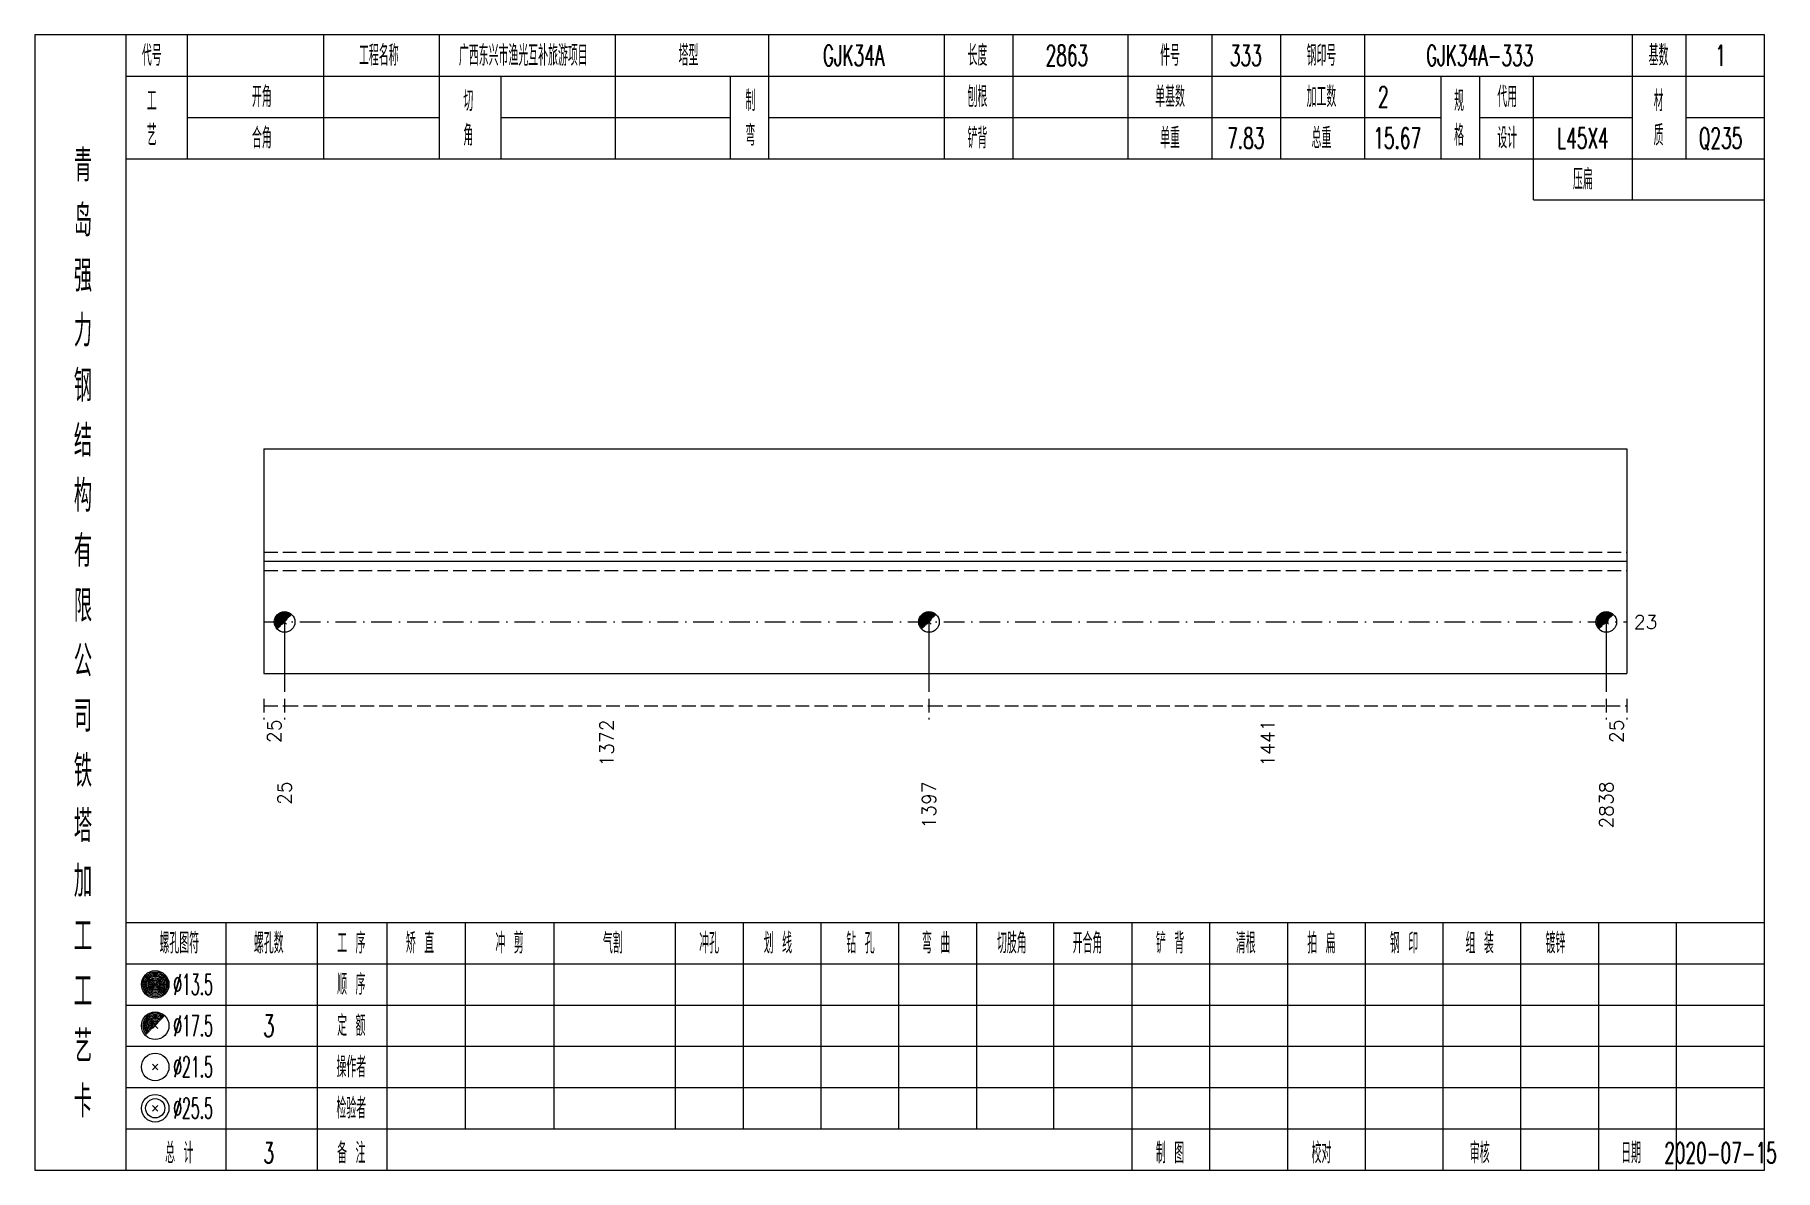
# Model space of a CAD drawing. Extents: x 0 to 2606, y -377 to 6479.
# Drawn here: x 2352.6 to 2605.5, y 5425 to 5590 of the extents above; entities that cross this region are included whole.
import ezdxf
from ezdxf.enums import TextEntityAlignment as Align

# ---------------------------------------------------------------- set-up
doc = ezdxf.new("R2010")
doc.units = 0
doc.header["$MEASUREMENT"] = 0
doc.linetypes.add('一点画线', pattern=[5.2, 3, -1, 0.2, -1])
doc.linetypes.add('虚线', pattern=[2.75, 2, -0.75])
doc.layers.get('0').update_dxf_attribs({"linetype": 'CONTINUOUS', "lineweight": 25})
doc.layers.add('1', color=7, linetype='CONTINUOUS', lineweight=25)
doc.layers.add('4', color=7, linetype='CONTINUOUS', lineweight=25)
doc.styles.get("Standard").update_dxf_attribs({"font": 'simplex.shx', "width": 0.7, "height": 3, "bigfont": 'gbhzfs.shx'})

msp = doc.modelspace()

# ---------------------------------------------------------------- texts
at = {"color": 7, "linetype": 'Continuous', "lineweight": 13}
msp.add_text('23', height=2, dxfattribs=at).set_placement((2585, 5504.67), align=Align.MIDDLE_LEFT)
at = {"color": 8, "linetype": 'Continuous', "lineweight": 9}
for s, p in [('25', (2387.4, 5490.5)), ('1372', (2435.73, 5490.5)), ('1441', (2531.78, 5490.5)), ('25', (2582.5, 5490.5))]:
    msp.add_text(s, height=2, rotation=90, dxfattribs=at).set_placement(p, align=Align.MIDDLE_RIGHT)
at = {"layer": '1', "color": 7, "linetype": 'Continuous', "lineweight": 13}
for s, p in [('25', (2388.9, 5481.5)), ('1397', (2482.56, 5481.5)), ('2838', (2581, 5481.5))]:
    msp.add_text(s, height=2, rotation=90, dxfattribs=at).set_placement(p, align=Align.MIDDLE_RIGHT)
at = {"layer": '4', "color": 1, "linetype": 'Continuous', "lineweight": 13}
for s, height, width, p in [('代号', 3, 0.6, (2369.6, 5587)), ('工程名称', 3, 0.6, (2402.6, 5587)), ('广西东兴市渔光互补旅游项目', 3, 0.6, (2423.6, 5587)), ('塔型', 3, 0.6, (2447.6, 5587)), ('GJK34A', 3, 0.6, (2471.6, 5587)), ('长度', 3, 0.6, (2489.6, 5587)), ('2863', 3, 0.6, (2502.6, 5587)), ('件号', 3, 0.6, (2517.6, 5587)), ('333', 3, 0.6, (2528.6, 5587)), ('钢印号', 3, 0.6, (2539.6, 5587)), ('GJK34A-333', 3, 0.6, (2562.6, 5587)), ('基数', 3, 0.6, (2588.6, 5587)), ('1', 3, 0.6, (2597.6, 5587)), ('开角', 3, 0.6, (2385.6, 5581)), ('刨根', 3, 0.6, (2489.6, 5581)), ('单基数', 3, 0.6, (2517.6, 5581)), ('加工数', 3, 0.6, (2539.6, 5581)), ('代用', 3, 0.6, (2566.6, 5581)), ('工', 3, 0.6, (2369.6, 5580.4)), ('切', 3, 0.6, (2415.6, 5580.4)), ('制', 3, 0.6, (2456.6, 5580.4)), ('2', 3, 0.6, (2548.6, 5581)), ('规', 3, 0.6, (2559.6, 5580.4)), ('材', 3, 0.6, (2588.6, 5580.4)), ('艺', 3, 0.6, (2369.6, 5575.4)), ('合角', 3, 0.6, (2385.6, 5575)), ('角', 3, 0.6, (2415.6, 5575.4)), ('弯', 3, 0.6, (2456.6, 5575.4)), ('铲背', 3, 0.6, (2489.6, 5575)), ('单重', 3, 0.6, (2517.6, 5575)), ('7.83', 3, 0.6, (2528.6, 5575)), ('总重', 3, 0.6, (2539.6, 5575)), ('15.67', 3, 0.6, (2550.6, 5575)), ('格', 3, 0.6, (2559.6, 5575.4)), ('设计', 3, 0.6, (2566.6, 5575)), ('L45X4', 3, 0.6, (2577.6, 5575)), ('质', 3, 0.6, (2588.6, 5575.4)), ('Q235', 3, 0.6, (2597.6, 5575)), ('青', 4.6, 0.8, (2359.6, 5571)), ('压扁', 3, 0.6, (2577.6, 5569)), ('岛', 4.6, 0.8, (2359.6, 5563)), ('强', 4.6, 0.8, (2359.6, 5555)), ('力', 4.6, 0.8, (2359.6, 5547)), ('钢', 4.6, 0.8, (2359.6, 5539)), ('结', 4.6, 0.8, (2359.6, 5531)), ('构', 4.6, 0.8, (2359.6, 5523)), ('有', 4.6, 0.8, (2359.6, 5515)), ('限', 4.6, 0.8, (2359.6, 5507)), ('公', 4.6, 0.8, (2359.6, 5499)), ('司', 4.6, 0.8, (2359.6, 5491)), ('铁', 4.6, 0.8, (2359.6, 5483)), ('塔', 4.6, 0.8, (2359.6, 5475)), ('加', 4.6, 0.8, (2359.6, 5467)), ('工', 4.6, 0.8, (2359.6, 5459)), ('螺孔图符', 3, 0.6, (2373.6, 5458)), ('螺孔数', 3, 0.6, (2386.6, 5458)), ('工 序', 3, 0.6, (2398.6, 5458)), ('矫 直', 3, 0.6, (2408.6, 5458)), ('冲 剪', 3, 0.6, (2421.6, 5458)), ('气割', 3, 0.6, (2436.6, 5458)), ('冲孔', 3, 0.6, (2450.6, 5458)), ('划 线', 3, 0.6, (2460.6, 5458)), ('钻 孔', 3, 0.6, (2472.6, 5458)), ('弯 曲', 3, 0.6, (2483.6, 5458)), ('切肢角', 3, 0.6, (2494.6, 5458)), ('开合角', 3, 0.6, (2505.6, 5458)), ('铲 背', 3, 0.6, (2517.6, 5458)), ('清根', 3, 0.6, (2528.6, 5458)), ('拍 扁', 3, 0.6, (2539.6, 5458)), ('钢 印', 3, 0.6, (2551.6, 5458)), ('组 装', 3, 0.6, (2562.6, 5458)), ('镀锌', 3, 0.6, (2573.6, 5458)), ('顺 序', 3, 0.6, (2398.6, 5452)), ('工', 4.6, 0.8, (2359.6, 5451)), ('%%C13.5', 3, 0.5, (2375.6, 5452)), ('%%C17.5', 3, 0.5, (2375.6, 5446)), ('3', 3.2, 0.6, (2386.6, 5446)), ('定 额', 3, 0.6, (2398.6, 5446)), ('艺', 4.6, 0.8, (2359.6, 5443)), ('%%C21.5', 3, 0.5, (2375.6, 5440)), ('操作者', 3, 0.6, (2398.6, 5440)), ('卡', 4.6, 0.8, (2359.6, 5435)), ('检验者', 3, 0.6, (2398.6, 5434)), ('%%C25.5', 3, 0.5, (2375.6, 5434)), ('总 计', 3, 0.6, (2373.6, 5427.5)), ('3', 3, 0.6, (2386.6, 5427.5)), ('备 注', 3, 0.6, (2398.6, 5427.5)), ('制 图', 3, 0.6, (2517.6, 5427.5)), ('校对', 3, 0.6, (2539.6, 5427.5)), ('审核', 3, 0.6, (2562.6, 5427.5)), ('日期', 3, 0.6, (2584.6, 5427.5)), ('2020-07-15', 3, 0.6, (2597.6, 5427.5))]:
    msp.add_text(s, height=height, dxfattribs=dict(at, width=width)).set_placement(p, align=Align.MIDDLE_CENTER)

# ---------------------------------------------------------------- linework, layer by layer
at = {"color": 7, "linetype": 'Continuous', "lineweight": 18}
for p, q in [((2385.9, 5529.83), (2385.9, 5497.17)), ((2385.9, 5529.83), (2584, 5529.83)), ((2584, 5529.83), (2584, 5497.17)), ((2385.9, 5513.5), (2584, 5513.5))]:
    msp.add_line(p, q, dxfattribs=at)
at = {"color": 1, "linetype": '虚线', "lineweight": 18}
for p, q in [((2385.9, 5514.83), (2584, 5514.83)), ((2385.9, 5512.17), (2584, 5512.17))]:
    msp.add_line(p, q, dxfattribs=at)
at = {"color": 3, "linetype": '一点画线', "lineweight": 13}
msp.add_line((2385.9, 5504.67), (2584, 5504.67), dxfattribs=at)
at = {"color": 7, "linetype": 'Continuous', "lineweight": 13}
for p, q in [((2388.9, 5504.67), (2388.9, 5494.5)), ((2482.56, 5504.67), (2482.56, 5494.5)), ((2581, 5504.67), (2581, 5494.5))]:
    msp.add_line(p, q, dxfattribs=at)
at = {"color": 8, "linetype": '虚线', "lineweight": 9}
for p, q in [((2385.9, 5493.5), (2385.9, 5490.5)), ((2385.9, 5492.5), (2388.9, 5492.5)), ((2388.9, 5493.5), (2388.9, 5490.5)), ((2388.9, 5493.5), (2388.9, 5490.5)), ((2388.9, 5492.5), (2482.56, 5492.5)), ((2482.56, 5493.5), (2482.56, 5490.5)), ((2482.56, 5493.5), (2482.56, 5490.5)), ((2482.56, 5492.5), (2581, 5492.5)), ((2581, 5493.5), (2581, 5490.5)), ((2581, 5493.5), (2581, 5490.5)), ((2581, 5492.5), (2584, 5492.5)), ((2584, 5493.5), (2584, 5490.5))]:
    msp.add_line(p, q, dxfattribs=at)
at = {"layer": '1', "color": 7, "linetype": 'Continuous', "lineweight": 0}
for p, q in [((2388.6, 5504.37), (2389.2, 5504.97)), ((2388.6, 5504.97), (2389.2, 5504.37)), ((2482.26, 5504.37), (2482.86, 5504.97)), ((2482.26, 5504.97), (2482.86, 5504.37)), ((2580.7, 5504.37), (2581.3, 5504.97)), ((2580.7, 5504.97), (2581.3, 5504.37))]:
    msp.add_line(p, q, dxfattribs=at)
at = {"layer": '1', "color": 7, "linetype": 'Continuous', "lineweight": 18}
msp.add_line((2385.9, 5497.17), (2584, 5497.17), dxfattribs=at)
at = {"layer": '1', "color": 7, "linetype": 'Continuous', "lineweight": 13}
for centre in [(2388.9, 5504.67), (2482.56, 5504.67), (2581, 5504.67)]:
    msp.add_circle(centre, 1.5, dxfattribs=at)
for centre, radius in [((2388.9, 5504.67), 1.35), ((2388.9, 5504.67), 1.2), ((2388.9, 5504.67), 1.05), ((2388.9, 5504.67), 0.9), ((2388.9, 5504.67), 0.75), ((2388.9, 5504.67), 0.6), ((2388.9, 5504.67), 0.45), ((2388.9, 5504.67), 0.3), ((2388.9, 5504.67), 0.15), ((2482.56, 5504.67), 1.35), ((2482.56, 5504.67), 1.2), ((2482.56, 5504.67), 1.05), ((2482.56, 5504.67), 0.9), ((2482.56, 5504.67), 0.75), ((2482.56, 5504.67), 0.6), ((2482.56, 5504.67), 0.45), ((2482.56, 5504.67), 0.3), ((2482.56, 5504.67), 0.15), ((2581, 5504.67), 1.35), ((2581, 5504.67), 1.2), ((2581, 5504.67), 1.05), ((2581, 5504.67), 0.9), ((2581, 5504.67), 0.75), ((2581, 5504.67), 0.6), ((2581, 5504.67), 0.45), ((2581, 5504.67), 0.3), ((2581, 5504.67), 0.15)]:
    msp.add_arc(centre, radius, 45, 225, dxfattribs=at)
at = {"layer": '4', "color": 1, "linetype": 'Continuous', "lineweight": 18}
for p, q in [((2365.9, 5425), (2365.9, 5590)), ((2374.8, 5572), (2374.8, 5590)), ((2394.6, 5572), (2394.6, 5590)), ((2411.4, 5572), (2411.4, 5590)), ((2437, 5572), (2437, 5590)), ((2459.3, 5572), (2459.3, 5590)), ((2484.8, 5572), (2484.8, 5590)), ((2494.8, 5572), (2494.8, 5590)), ((2511.5, 5572), (2511.5, 5590)), ((2523.7, 5572), (2523.7, 5590)), ((2533.7, 5572), (2533.7, 5590)), ((2545.9, 5572), (2545.9, 5590)), ((2584.8, 5566), (2584.8, 5590)), ((2592.6, 5572), (2592.6, 5590)), ((2365.9, 5584), (2604, 5584)), ((2420.4, 5572), (2420.4, 5584)), ((2453.7, 5572), (2453.7, 5584)), ((2557, 5572), (2557, 5584)), ((2562.6, 5572), (2562.6, 5584)), ((2570.4, 5566), (2570.4, 5584)), ((2374.8, 5578), (2411.4, 5578)), ((2420.4, 5578), (2453.7, 5578)), ((2459.3, 5578), (2557, 5578)), ((2562.6, 5578), (2584.8, 5578)), ((2592.6, 5578), (2604, 5578)), ((2365.9, 5572), (2604, 5572)), ((2570.4, 5566), (2604, 5566)), ((2365.9, 5461), (2604, 5461)), ((2380.4, 5425), (2380.4, 5461)), ((2393.7, 5425), (2393.7, 5461)), ((2403.8, 5425), (2403.8, 5461)), ((2415.2, 5431), (2415.2, 5461)), ((2428.1, 5431), (2428.1, 5461)), ((2445.7, 5431), (2445.7, 5461)), ((2455.6, 5431), (2455.6, 5461)), ((2466.9, 5431), (2466.9, 5461)), ((2478.2, 5431), (2478.2, 5461)), ((2489.5, 5431), (2489.5, 5461)), ((2500.7, 5431), (2500.7, 5461)), ((2512.1, 5431), (2512.1, 5461)), ((2523.4, 5431), (2523.4, 5461)), ((2534.7, 5431), (2534.7, 5461)), ((2546, 5431), (2546, 5461)), ((2557.3, 5431), (2557.3, 5461)), ((2568.6, 5431), (2568.6, 5461)), ((2579.9, 5431), (2579.9, 5461)), ((2591.2, 5431), (2591.2, 5461)), ((2365.9, 5455), (2604, 5455)), ((2365.9, 5449), (2604, 5449)), ((2365.9, 5443), (2604, 5443)), ((2365.9, 5437), (2604, 5437)), ((2365.9, 5431), (2604, 5431)), ((2512.1, 5425), (2512.1, 5431)), ((2523.4, 5425), (2523.4, 5431)), ((2534.7, 5425), (2534.7, 5431)), ((2546, 5425), (2546, 5431)), ((2557.3, 5425), (2557.3, 5431)), ((2568.6, 5425), (2568.6, 5431)), ((2579.9, 5425), (2579.9, 5431)), ((2591.2, 5425), (2591.2, 5431))]:
    msp.add_line(p, q, dxfattribs=at)
at = {"layer": '4', "color": 7, "linetype": 'Continuous', "lineweight": 13}
for p, q in [((2369.9, 5451.8), (2370.3, 5452.2)), ((2370.3, 5451.8), (2369.9, 5452.2)), ((2369.7, 5439.6), (2370.5, 5440.4)), ((2370.5, 5439.6), (2369.7, 5440.4)), ((2369.7, 5433.6), (2370.5, 5434.4)), ((2370.5, 5433.6), (2369.7, 5434.4))]:
    msp.add_line(p, q, dxfattribs=at)
at = {"layer": '4', "color": 7, "linetype": 'Continuous', "lineweight": 0}
for p, q in [((2369.7, 5445.6), (2370.5, 5446.4)), ((2369.7, 5446.4), (2370.5, 5445.6))]:
    msp.add_line(p, q, dxfattribs=at)
at = {"layer": '4', "color": 1, "linetype": 'Continuous', "lineweight": 18}
msp.add_lwpolyline([(2352.6, 5590), (2352.6, 5425), (2604, 5425), (2604, 5590)], close=True, dxfattribs=at)
at = {"layer": '4', "color": 7, "linetype": 'Continuous', "lineweight": 13}
for centre, radius in [((2370.1, 5452), 2), ((2370.1, 5452), 1.8), ((2370.1, 5452), 1.6), ((2370.1, 5452), 1.4), ((2370.1, 5452), 1.2), ((2370.1, 5452), 1), ((2370.1, 5452), 0.8), ((2370.1, 5452), 0.6), ((2370.1, 5452), 0.4), ((2370.1, 5452), 0.2), ((2370.1, 5446), 2), ((2370.1, 5440), 2), ((2370.1, 5434), 2), ((2370.1, 5434), 1.4)]:
    msp.add_circle(centre, radius, dxfattribs=at)
for radius in [1.8, 1.6, 1.4, 1.2, 1, 0.8, 0.6, 0.4, 0.2]:
    msp.add_arc((2370.1, 5446), radius, 45, 225, dxfattribs=at)

msp.set_redraw_order([(e.dxf.handle, doc.entitydb.next_handle()) for e in msp.query("TEXT MTEXT ATTDEF DIMENSION ARC_DIMENSION")])  # texts and dimensions are drawn at this point

doc.saveas('drawing.dxf')
